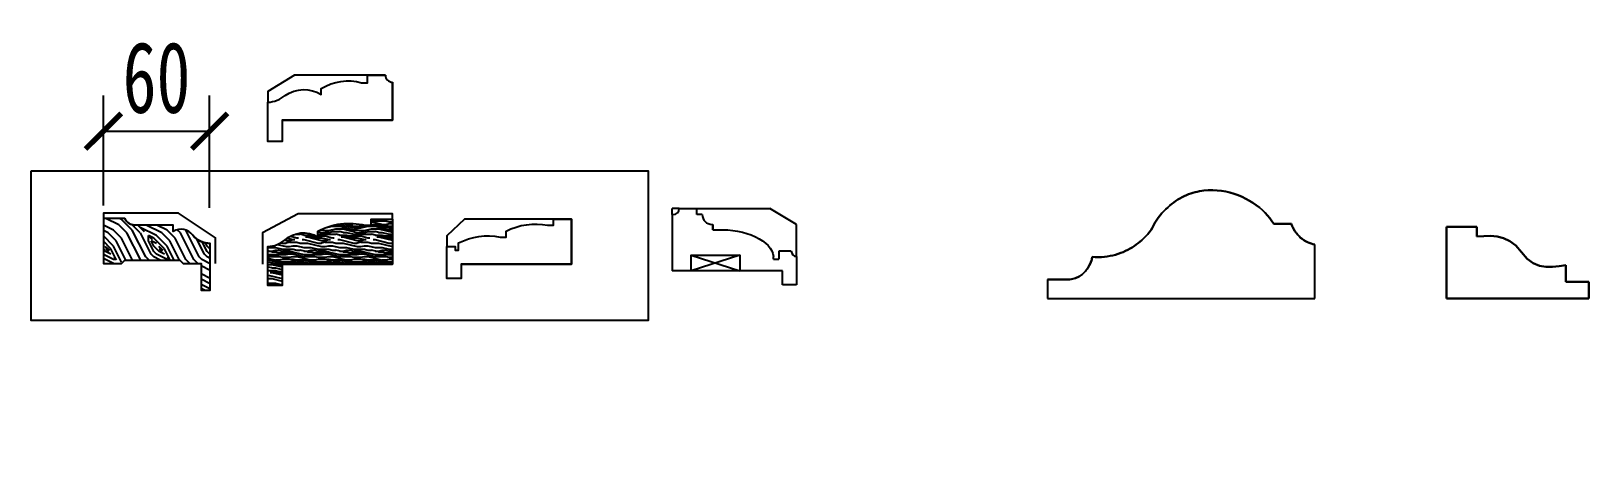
# Model space of a CAD drawing. Header units: millimetres. Extents: x 51249 to 2766742, y -599687 to -1280.
# Drawn here: x 56386 to 57261, y -113471 to -113227 of the extents above; entities that cross this region are included whole.
import ezdxf

# ---------------------------------------------------------------- set-up
doc = ezdxf.new("R2010")
doc.units = ezdxf.units.MM
doc.header["$LTSCALE"] = 10
doc.header["$PDMODE"] = 3
for name, color, linetype in [('0-bh(填充)', 251, 'Continuous'), ('02', 3, 'Continuous'), ('05', 8, 'Continuous'), ('E-立面填充', 250, 'Continuous'), ('FF-门套', 2, 'Continuous'), ('IEL-HATCH', 250, 'Continuous'), ('P-门套', 3, 'Continuous'), ('PM-FURN', 7, 'Continuous'), ('PM-WALL', 2, 'Continuous'), ('W-Shape section line', 5, 'Continuous'), ('图层7', 1, 'Continuous'), ('完成面-石材', 55, 'Continuous')]:
    doc.layers.add(name, color=color, linetype=linetype)
doc.styles.add('DIM', font='SimSun.ttf', dxfattribs={"width": 0.7})
doc.dimstyles.new('20', dxfattribs={"dimscale": 20, "dimtxt": 2, "dimasz": 1, "dimexe": 1, "dimexo": 1, "dimgap": 0.5, "dimtad": 1, "dimdec": 0, "dimzin": 0, "dimdsep": 46, "dimtxsty": 'DIM', "dimblk": 'ARCHTICK', "dimcen": 0, "dimclrd": 5, "dimclre": 5, "dimclrt": 35, "dimadec": 0, "dimazin": 0, "dimtfac": 0.5, "dimtdec": 0, "dimtix": 1, "dimtmove": 2, "dimatfit": 2, "dimldrblk": 'A', "dimfxl": 0, "dimtolj": 1, "dimtzin": 0, "dimlwd": -1, "dimlwe": -1, "dimarcsym": 0})

msp = doc.modelspace()

# ---------------------------------------------------------------- blocks, each defined once
blk = doc.blocks.new('yuu')
at = {"layer": 'FF-门套', "ltscale": 5}
blk.add_lwpolyline([(1320052.71, -174733.52), (1320042.71, -174733.52), (1320042.71, -174738.19), (1320044.71, -174738.19), (1320044.71, -174740.19), (1320040.71, -174740.19, 0.167585), (1320037.39, -174763.52), (1320037.39, -174766.85), (1320034.06, -174766.85, 0.167585), (1320030.74, -174790.19), (1320030.74, -174793.52), (1320027.41, -174793.52), (1320027.41, -174803.52), (1320052.71, -174803.52), (1320052.71, -174741.52), (1320060.71, -174741.52), (1320060.71, -174733.52), (1320052.71, -174733.52)], format="xyb", close=True, dxfattribs=at)
at = {"layer": '完成面-石材'}
for points in [[(1320052.71, -174803.52), (1320027.41, -174803.52), (1320027.41, -174743.54), (1320036.64, -174733.52), (1320042.71, -174733.52)], [(1320052.71, -174741.52), (1320052.71, -174803.52)]]:
    blk.add_lwpolyline(points, dxfattribs=at)
blk = doc.blocks.new('A$C08714519')
at = {"layer": 'P-门套'}
blk.add_line((81.29, 155), (81.29, 5), dxfattribs=at)
for points, invisible_edges in [([(70.49, 142.47, 0), (70.49, 142.47, 3020.03), (70.49, 155, 3007.5), (70.49, 142.47, 0)], 12), ([(70.49, 155, 3007.5), (70.49, 155, 0), (70.49, 142.47, 0), (70.49, 155, 3007.5)], 12), ([(70.49, 142.47, 0), (70.49, 155, 0), (81.29, 155), (70.49, 142.47, 0)], 12), ([(70, 140.1, 0), (81.29, 5), (50.93, 5, 0), (70, 140.1, 0)], 13), ([(69.76, 139.37, 0), (70, 140.1, 0), (50.93, 5, 0), (69.76, 139.37, 0)], 14), ([(69.76, 139.37, 0), (69.76, 139.37, 3023.13), (70, 140.1, 3022.4), (69.76, 139.37, 0)], 12), ([(70, 140.1, 3022.4), (70, 140.1, 0), (69.76, 139.37, 0), (70, 140.1, 3022.4)], 12), ([(70, 140.1, 0), (70, 140.1, 3022.4), (70.21, 140.86, 3021.64), (70, 140.1, 0)], 12), ([(70.21, 140.86, 3021.64), (70.21, 140.86, 0), (70, 140.1, 0), (70.21, 140.86, 3021.64)], 12), ([(70, 140.1, 0), (70.21, 140.86, 0), (174.16, 5, 0), (70, 140.1, 0)], 14), ([(70.21, 140.86, 0), (70.21, 140.86, 3021.64), (70.37, 141.65, 3020.85), (70.21, 140.86, 0)], 12), ([(70.37, 141.65, 3020.85), (70.37, 141.65, 0), (70.21, 140.86, 0), (70.37, 141.65, 3020.85)], 12), ([(70.21, 140.86, 0), (70.37, 141.65, 0), (174.16, 5, 0), (70.21, 140.86, 0)], 14), ([(70.37, 141.65, 0), (70.37, 141.65, 3020.85), (70.49, 142.47, 3020.03), (70.37, 141.65, 0)], 12), ([(70.49, 142.47, 3020.03), (70.49, 142.47, 0), (70.37, 141.65, 0), (70.49, 142.47, 3020.03)], 12), ([(70.37, 141.65, 0), (70.49, 142.47, 0), (174.16, 5, 0), (70.37, 141.65, 0)], 14), ([(62.72, 131.59, 0), (46.24, 13.72, 0), (45.41, 14.52, 0), (62.72, 131.59, 0)], 13), ([(61.73, 131.1, 0), (62.72, 131.59, 0), (45.41, 14.52, 0), (61.73, 131.1, 0)], 14), ([(63.74, 132.19, 0), (47.02, 12.87, 0), (46.24, 13.72, 0), (63.74, 132.19, 0)], 13), ([(62.72, 131.59, 0), (63.74, 132.19, 0), (46.24, 13.72, 0), (62.72, 131.59, 0)], 14), ([(64.26, 132.53, 0), (47.73, 11.97, 0), (47.02, 12.87, 0), (64.26, 132.53, 0)], 13), ([(63.74, 132.19, 0), (64.26, 132.53, 0), (47.02, 12.87, 0), (63.74, 132.19, 0)], 14), ([(65.27, 133.28, 0), (48.39, 11.04, 0), (47.73, 11.97, 0), (65.27, 133.28, 0)], 13), ([(64.77, 132.89, 0), (65.27, 133.28, 0), (47.73, 11.97, 0), (64.77, 132.89, 0)], 14), ([(64.26, 132.53, 0), (64.77, 132.89, 0), (47.73, 11.97, 0), (64.26, 132.53, 0)], 14), ([(66.26, 134.13, 0), (48.98, 10.08, 0), (48.39, 11.04, 0), (66.26, 134.13, 0)], 13), ([(65.77, 133.69, 0), (66.26, 134.13, 0), (48.39, 11.04, 0), (65.77, 133.69, 0)], 14), ([(65.27, 133.28, 0), (65.77, 133.69, 0), (48.39, 11.04, 0), (65.27, 133.28, 0)], 14), ([(66.73, 134.6, 0), (49.51, 9.09, 0), (48.98, 10.08, 0), (66.73, 134.6, 0)], 13), ([(66.26, 134.13, 0), (66.73, 134.6, 0), (48.98, 10.08, 0), (66.26, 134.13, 0)], 14), ([(67.19, 135.1, 0), (49.97, 8.09, 0), (49.51, 9.09, 0), (67.19, 135.1, 0)], 13), ([(66.73, 134.6, 0), (67.19, 135.1, 0), (49.51, 9.09, 0), (66.73, 134.6, 0)], 14), ([(68.05, 136.17, 0), (50.36, 7.06, 0), (49.97, 8.09, 0), (68.05, 136.17, 0)], 13), ([(67.63, 135.62, 0), (68.05, 136.17, 0), (49.97, 8.09, 0), (67.63, 135.62, 0)], 14), ([(67.19, 135.1, 0), (67.63, 135.62, 0), (49.97, 8.09, 0), (67.19, 135.1, 0)], 14), ([(68.45, 136.76, 0), (50.68, 6.03, 0), (50.36, 7.06, 0), (68.45, 136.76, 0)], 13), ([(68.05, 136.17, 0), (68.45, 136.76, 0), (50.36, 7.06, 0), (68.05, 136.17, 0)], 14), ([(68.82, 137.37, 0), (50.93, 5, 0), (50.68, 6.03, 0), (68.82, 137.37, 0)], 13), ([(68.45, 136.76, 0), (68.82, 137.37, 0), (50.68, 6.03, 0), (68.45, 136.76, 0)], 14), ([(69.48, 138.67, 0), (69.76, 139.37, 0), (50.93, 5, 0), (69.48, 138.67, 0)], 14), ([(69.17, 138, 0), (69.48, 138.67, 0), (50.93, 5, 0), (69.17, 138, 0)], 14), ([(68.82, 137.37, 0), (69.17, 138, 0), (50.93, 5, 0), (68.82, 137.37, 0)], 14), ([(61.73, 131.1, 0), (61.73, 131.1, 3031.4), (62.72, 131.59, 3030.91), (61.73, 131.1, 0)], 12), ([(62.72, 131.59, 3030.91), (62.72, 131.59, 0), (61.73, 131.1, 0), (62.72, 131.59, 3030.91)], 12), ([(62.72, 131.59, 0), (62.72, 131.59, 3030.91), (63.74, 132.19, 3030.31), (62.72, 131.59, 0)], 12), ([(63.74, 132.19, 3030.31), (63.74, 132.19, 0), (62.72, 131.59, 0), (63.74, 132.19, 3030.31)], 12), ([(63.74, 132.19, 0), (63.74, 132.19, 3030.31), (64.26, 132.53, 3029.97), (63.74, 132.19, 0)], 12), ([(64.26, 132.53, 3029.97), (64.26, 132.53, 0), (63.74, 132.19, 0), (64.26, 132.53, 3029.97)], 12), ([(64.26, 132.53, 0), (64.26, 132.53, 3029.97), (64.77, 132.89, 3029.61), (64.26, 132.53, 0)], 12), ([(64.77, 132.89, 3029.61), (64.77, 132.89, 0), (64.26, 132.53, 0), (64.77, 132.89, 3029.61)], 12), ([(64.77, 132.89, 0), (64.77, 132.89, 3029.61), (65.27, 133.28, 3029.22), (64.77, 132.89, 0)], 12), ([(65.27, 133.28, 3029.22), (65.27, 133.28, 0), (64.77, 132.89, 0), (65.27, 133.28, 3029.22)], 12), ([(65.27, 133.28, 0), (65.27, 133.28, 3029.22), (65.77, 133.69, 3028.81), (65.27, 133.28, 0)], 12), ([(65.77, 133.69, 3028.81), (65.77, 133.69, 0), (65.27, 133.28, 0), (65.77, 133.69, 3028.81)], 12), ([(65.77, 133.69, 0), (65.77, 133.69, 3028.81), (66.25, 134.13, 3028.37), (65.77, 133.69, 0)], 12), ([(66.25, 134.13, 3028.37), (66.26, 134.13, 0), (65.77, 133.69, 0), (66.25, 134.13, 3028.37)], 12), ([(66.26, 134.13, 0), (66.25, 134.13, 3028.37), (66.73, 134.6, 3027.9), (66.26, 134.13, 0)], 12), ([(66.73, 134.6, 3027.9), (66.73, 134.6, 0), (66.26, 134.13, 0), (66.73, 134.6, 3027.9)], 12), ([(66.73, 134.6, 0), (66.73, 134.6, 3027.9), (67.19, 135.1, 3027.4), (66.73, 134.6, 0)], 12), ([(67.19, 135.1, 3027.4), (67.19, 135.1, 0), (66.73, 134.6, 0), (67.19, 135.1, 3027.4)], 12), ([(67.19, 135.1, 0), (67.19, 135.1, 3027.4), (67.63, 135.62, 3026.88), (67.19, 135.1, 0)], 12), ([(67.63, 135.62, 3026.88), (67.63, 135.62, 0), (67.19, 135.1, 0), (67.63, 135.62, 3026.88)], 12), ([(67.63, 135.62, 0), (67.63, 135.62, 3026.88), (68.05, 136.17, 3026.33), (67.63, 135.62, 0)], 12), ([(68.05, 136.17, 3026.33), (68.05, 136.17, 0), (67.63, 135.62, 0), (68.05, 136.17, 3026.33)], 12), ([(68.05, 136.17, 0), (68.05, 136.17, 3026.33), (68.45, 136.76, 3025.74), (68.05, 136.17, 0)], 12), ([(68.45, 136.76, 3025.74), (68.45, 136.76, 0), (68.05, 136.17, 0), (68.45, 136.76, 3025.74)], 12), ([(68.82, 137.36, 3025.14), (68.82, 137.37, 0), (68.45, 136.76, 0), (68.82, 137.36, 3025.14)], 12), ([(68.45, 136.76, 0), (68.45, 136.76, 3025.74), (68.82, 137.36, 3025.14), (68.45, 136.76, 0)], 12), ([(68.82, 137.37, 0), (68.82, 137.36, 3025.14), (69.17, 138, 3024.5), (68.82, 137.37, 0)], 12), ([(69.17, 138, 3024.5), (69.17, 138, 0), (68.82, 137.37, 0), (69.17, 138, 3024.5)], 12), ([(69.17, 138, 0), (69.17, 138, 3024.5), (69.48, 138.67, 3023.83), (69.17, 138, 0)], 12), ([(69.48, 138.67, 3023.83), (69.48, 138.67, 0), (69.17, 138, 0), (69.48, 138.67, 3023.83)], 12), ([(69.48, 138.67, 0), (69.48, 138.67, 3023.83), (69.76, 139.37, 3023.13), (69.48, 138.67, 0)], 12), ([(69.76, 139.37, 3023.13), (69.76, 139.37, 0), (69.48, 138.67, 0), (69.76, 139.37, 3023.13)], 12), ([(59.07, 130.17, 0), (40.46, 17.61, 0), (39.9, 17.81, 0), (59.07, 130.17, 0)], 13), ([(59.07, 130.17, 0), (41.01, 17.38, 0), (40.46, 17.61, 0), (59.07, 130.17, 0)], 13), ([(59.07, 130.17, 0), (41.55, 17.13, 0), (41.01, 17.38, 0), (59.07, 130.17, 0)], 13), ([(59.07, 130.17, 0), (42.08, 16.86, 0), (41.55, 17.13, 0), (59.07, 130.17, 0)], 13), ([(59.07, 130.17, 0), (42.59, 16.58, 0), (42.08, 16.86, 0), (59.07, 130.17, 0)], 13), ([(59.46, 130.27, 0), (43.09, 16.28, 0), (42.59, 16.58, 0), (59.46, 130.27, 0)], 13), ([(59.07, 130.17, 0), (59.46, 130.27, 0), (42.59, 16.58, 0), (59.07, 130.17, 0)], 14), ([(59.88, 130.39, 0), (43.58, 15.96, 0), (43.09, 16.28, 0), (59.88, 130.39, 0)], 13), ([(59.46, 130.27, 0), (59.88, 130.39, 0), (43.09, 16.28, 0), (59.46, 130.27, 0)], 14), ([(59.88, 130.39, 0), (44.06, 15.62, 0), (43.58, 15.96, 0), (59.88, 130.39, 0)], 13), ([(60.77, 130.69, 0), (44.52, 15.27, 0), (44.06, 15.62, 0), (60.77, 130.69, 0)], 13), ([(59.88, 130.39, 0), (60.77, 130.69, 0), (44.06, 15.62, 0), (59.88, 130.39, 0)], 14), ([(61.73, 131.1, 0), (45.41, 14.52, 0), (44.52, 15.27, 0), (61.73, 131.1, 0)], 13), ([(60.77, 130.69, 0), (61.73, 131.1, 0), (44.52, 15.27, 0), (60.77, 130.69, 0)], 14), ([(57.56, 121.51, 0), (59.07, 130.17, 0), (57.29, 119.92, 0), (57.56, 121.51, 0)], 11), ([(57.56, 121.51, 0), (57.75, 123.14, 0), (59.07, 130.17, 0), (57.56, 121.51, 0)], 14), ([(57.56, 121.51, 0), (57.56, 121.51, 3040.99), (57.75, 123.14, 3039.36), (57.56, 121.51, 0)], 12), ([(57.75, 123.14, 3039.36), (57.75, 123.14, 0), (57.56, 121.51, 0), (57.75, 123.14, 3039.36)], 12), ([(57.75, 123.14, 0), (57.88, 124.8, 0), (59.07, 130.17, 0), (57.75, 123.14, 0)], 14), ([(57.75, 123.14, 0), (57.75, 123.14, 3039.36), (57.88, 124.8, 3037.7), (57.75, 123.14, 0)], 12), ([(57.88, 124.8, 3037.7), (57.88, 124.8, 0), (57.75, 123.14, 0), (57.88, 124.8, 3037.7)], 12), ([(57.91, 128.23, 0), (57.91, 128.23, 3034.27), (57.8, 130, 3032.5), (57.91, 128.23, 0)], 12), ([(57.8, 130, 3032.5), (57.8, 130, 0), (57.91, 128.23, 0), (57.8, 130, 3032.5)], 12), ([(57.8, 130, 0), (57.8, 130, 3032.5), (57.93, 130, 3032.5), (57.8, 130, 0)], 12), ([(57.93, 130, 3032.5), (57.93, 130, 0), (57.8, 130, 0), (57.93, 130, 3032.5)], 12), ([(57.91, 128.23, 0), (57.8, 130, 0), (57.93, 130, 0), (57.91, 128.23, 0)], 12), ([(57.88, 124.8, 0), (57.93, 126.5, 0), (59.07, 130.17, 0), (57.88, 124.8, 0)], 14), ([(57.88, 124.8, 0), (57.88, 124.8, 3037.7), (57.93, 126.5, 3036), (57.88, 124.8, 0)], 12), ([(57.93, 126.5, 3036), (57.93, 126.5, 0), (57.88, 124.8, 0), (57.93, 126.5, 3036)], 12), ([(57.91, 128.23, 0), (58.71, 130.1, 0), (59.07, 130.17, 0), (57.91, 128.23, 0)], 13), ([(57.93, 126.5, 0), (57.91, 128.23, 0), (59.07, 130.17, 0), (57.93, 126.5, 0)], 14), ([(57.91, 128.23, 0), (58.37, 130.04, 0), (58.71, 130.1, 0), (57.91, 128.23, 0)], 13), ([(57.91, 128.23, 0), (58.07, 130.01, 0), (58.37, 130.04, 0), (57.91, 128.23, 0)], 13), ([(57.91, 128.23, 0), (57.93, 130, 0), (58.07, 130.01, 0), (57.91, 128.23, 0)], 13), ([(57.93, 126.5, 0), (57.93, 126.5, 3036), (57.91, 128.23, 3034.27), (57.93, 126.5, 0)], 12), ([(57.91, 128.23, 3034.27), (57.91, 128.23, 0), (57.93, 126.5, 0), (57.91, 128.23, 3034.27)], 12), ([(57.93, 130, 0), (57.93, 130, 3032.5), (58.07, 130.01, 3032.49), (57.93, 130, 0)], 12), ([(58.07, 130.01, 3032.49), (58.07, 130.01, 0), (57.93, 130, 0), (58.07, 130.01, 3032.49)], 12), ([(58.07, 130.01, 0), (58.07, 130.01, 3032.49), (58.37, 130.04, 3032.46), (58.07, 130.01, 0)], 12), ([(58.37, 130.04, 3032.46), (58.37, 130.04, 0), (58.07, 130.01, 0), (58.37, 130.04, 3032.46)], 12), ([(58.37, 130.04, 0), (58.37, 130.04, 3032.46), (58.71, 130.1, 3032.4), (58.37, 130.04, 0)], 12), ([(58.71, 130.1, 3032.4), (58.71, 130.1, 0), (58.37, 130.04, 0), (58.71, 130.1, 3032.4)], 12), ([(58.71, 130.1, 0), (58.71, 130.1, 3032.4), (59.07, 130.17, 3032.33), (58.71, 130.1, 0)], 12), ([(59.07, 130.17, 3032.33), (59.07, 130.17, 0), (58.71, 130.1, 0), (59.07, 130.17, 3032.33)], 12), ([(59.07, 130.17, 0), (59.07, 130.17, 3032.33), (59.46, 130.27, 3032.23), (59.07, 130.17, 0)], 12), ([(59.46, 130.27, 3032.23), (59.46, 130.27, 0), (59.07, 130.17, 0), (59.46, 130.27, 3032.23)], 12), ([(59.46, 130.27, 0), (59.46, 130.27, 3032.23), (59.88, 130.39, 3032.11), (59.46, 130.27, 0)], 12), ([(59.88, 130.39, 3032.11), (59.88, 130.39, 0), (59.46, 130.27, 0), (59.88, 130.39, 3032.11)], 12), ([(59.88, 130.39, 0), (59.88, 130.39, 3032.11), (60.77, 130.69, 3031.81), (59.88, 130.39, 0)], 12), ([(60.77, 130.69, 3031.81), (60.77, 130.69, 0), (59.88, 130.39, 0), (60.77, 130.69, 3031.81)], 12), ([(60.77, 130.69, 0), (60.77, 130.69, 3031.81), (61.73, 131.1, 3031.4), (60.77, 130.69, 0)], 12), ([(61.73, 131.1, 3031.4), (61.73, 131.1, 0), (60.77, 130.69, 0), (61.73, 131.1, 3031.4)], 12), ([(39.9, 17.81, 0), (56.96, 118.37, 0), (57.29, 119.92, 0), (39.9, 17.81, 0)], 13), ([(39.9, 17.81, 0), (56.57, 116.86, 0), (56.96, 118.37, 0), (39.9, 17.81, 0)], 13), ([(39.9, 17.81, 0), (56.12, 115.39, 0), (56.57, 116.86, 0), (39.9, 17.81, 0)], 13), ([(39.9, 17.81, 0), (55.62, 113.97, 0), (56.12, 115.39, 0), (39.9, 17.81, 0)], 13), ([(39.9, 17.81, 0), (55.07, 112.58, 0), (55.62, 113.97, 0), (39.9, 17.81, 0)], 13), ([(55.62, 113.96, 3048.54), (55.62, 113.97, 0), (55.07, 112.58, 0), (55.62, 113.96, 3048.54)], 12), ([(55.07, 112.58, 0), (55.07, 112.58, 3049.92), (55.62, 113.96, 3048.54), (55.07, 112.58, 0)], 12), ([(55.62, 113.97, 0), (55.62, 113.96, 3048.54), (56.12, 115.39, 3047.11), (55.62, 113.97, 0)], 12), ([(56.12, 115.39, 3047.11), (56.12, 115.39, 0), (55.62, 113.97, 0), (56.12, 115.39, 3047.11)], 12), ([(56.12, 115.39, 0), (56.12, 115.39, 3047.11), (56.57, 116.86, 3045.64), (56.12, 115.39, 0)], 12), ([(56.57, 116.86, 3045.64), (56.57, 116.86, 0), (56.12, 115.39, 0), (56.57, 116.86, 3045.64)], 12), ([(56.57, 116.86, 0), (56.57, 116.86, 3045.64), (56.96, 118.37, 3044.13), (56.57, 116.86, 0)], 12), ([(56.96, 118.37, 3044.13), (56.96, 118.37, 0), (56.57, 116.86, 0), (56.96, 118.37, 3044.13)], 12), ([(56.96, 118.37, 0), (56.96, 118.37, 3044.13), (57.29, 119.92, 3042.58), (56.96, 118.37, 0)], 12), ([(57.29, 119.92, 3042.58), (57.29, 119.92, 0), (56.96, 118.37, 0), (57.29, 119.92, 3042.58)], 12), ([(57.29, 119.92, 0), (57.29, 119.92, 3042.58), (57.56, 121.51, 3040.99), (57.29, 119.92, 0)], 12), ([(57.56, 121.51, 3040.99), (57.56, 121.51, 0), (57.29, 119.92, 0), (57.56, 121.51, 3040.99)], 12), ([(39.32, 28, 0), (54.47, 111.24, 0), (55.07, 112.58, 0), (39.32, 28, 0)], 13), ([(39.32, 28, 0), (53.84, 109.94, 0), (54.47, 111.24, 0), (39.32, 28, 0)], 13), ([(39.32, 28, 0), (53.16, 108.68, 0), (53.84, 109.94, 0), (39.32, 28, 0)], 13), ([(39.32, 28, 0), (52.45, 107.47, 0), (53.16, 108.68, 0), (39.32, 28, 0)], 13), ([(39.32, 28, 0), (51.71, 106.31, 0), (52.45, 107.47, 0), (39.32, 28, 0)], 13), ([(39.32, 28, 0), (50.94, 105.2, 0), (51.71, 106.31, 0), (39.32, 28, 0)], 13), ([(39.32, 28, 0), (50.14, 104.13, 0), (50.94, 105.2, 0), (39.32, 28, 0)], 13), ([(50.14, 104.13, 0), (50.14, 104.13, 3058.37), (50.94, 105.2, 3057.3), (50.14, 104.13, 0)], 12), ([(50.94, 105.2, 3057.3), (50.94, 105.2, 0), (50.14, 104.13, 0), (50.94, 105.2, 3057.3)], 12), ([(50.94, 105.2, 0), (50.94, 105.2, 3057.3), (51.71, 106.31, 3056.19), (50.94, 105.2, 0)], 12), ([(51.71, 106.31, 3056.19), (51.71, 106.31, 0), (50.94, 105.2, 0), (51.71, 106.31, 3056.19)], 12), ([(51.71, 106.31, 0), (51.71, 106.31, 3056.19), (52.45, 107.47, 3055.03), (51.71, 106.31, 0)], 12), ([(52.45, 107.47, 3055.03), (52.45, 107.47, 0), (51.71, 106.31, 0), (52.45, 107.47, 3055.03)], 12), ([(52.45, 107.47, 0), (52.45, 107.47, 3055.03), (53.16, 108.68, 3053.82), (52.45, 107.47, 0)], 12), ([(53.16, 108.68, 3053.82), (53.16, 108.68, 0), (52.45, 107.47, 0), (53.16, 108.68, 3053.82)], 12), ([(53.16, 108.68, 0), (53.16, 108.68, 3053.82), (53.84, 109.94, 3052.56), (53.16, 108.68, 0)], 12), ([(53.84, 109.94, 3052.56), (53.84, 109.94, 0), (53.16, 108.68, 0), (53.84, 109.94, 3052.56)], 12), ([(53.84, 109.94, 0), (53.84, 109.94, 3052.56), (54.47, 111.24, 3051.26), (53.84, 109.94, 0)], 12), ([(54.47, 111.24, 3051.26), (54.47, 111.24, 0), (53.84, 109.94, 0), (54.47, 111.24, 3051.26)], 12), ([(54.47, 111.24, 0), (54.47, 111.24, 3051.26), (55.07, 112.58, 3049.92), (54.47, 111.24, 0)], 12), ([(55.07, 112.58, 3049.92), (55.07, 112.58, 0), (54.47, 111.24, 0), (55.07, 112.58, 3049.92)], 12), ([(39.32, 28, 0), (48.5, 102.15, 0), (50.14, 104.13, 0), (39.32, 28, 0)], 13), ([(39.32, 28, 0), (46.81, 100.38, 0), (48.5, 102.15, 0), (39.32, 28, 0)], 13), ([(39.32, 28, 0), (45.95, 99.57, 0), (46.81, 100.38, 0), (39.32, 28, 0)], 13), ([(39.32, 28, 0), (45.09, 98.81, 0), (45.95, 99.57, 0), (39.32, 28, 0)], 13), ([(39.32, 28, 0), (44.23, 98.11, 0), (45.09, 98.81, 0), (39.32, 28, 0)], 13), ([(39.32, 28, 0), (43.38, 97.47, 0), (44.23, 98.11, 0), (39.32, 28, 0)], 13), ([(39.32, 28, 0), (42.54, 96.88, 0), (43.38, 97.47, 0), (39.32, 28, 0)], 13), ([(39.32, 28, 0), (41.71, 96.35, 0), (42.54, 96.88, 0), (39.32, 28, 0)], 13), ([(39.32, 28, 0), (40.9, 95.88, 0), (41.71, 96.35, 0), (39.32, 28, 0)], 13), ([(40.9, 95.88, 0), (40.9, 95.88, 3066.62), (41.71, 96.35, 3066.15), (40.9, 95.88, 0)], 12), ([(41.71, 96.35, 3066.15), (41.71, 96.35, 0), (40.9, 95.88, 0), (41.71, 96.35, 3066.15)], 12), ([(41.71, 96.35, 0), (41.71, 96.35, 3066.15), (42.54, 96.88, 3065.62), (41.71, 96.35, 0)], 12), ([(42.54, 96.88, 3065.62), (42.54, 96.88, 0), (41.71, 96.35, 0), (42.54, 96.88, 3065.62)], 12), ([(42.54, 96.88, 0), (42.54, 96.88, 3065.62), (43.38, 97.47, 3065.03), (42.54, 96.88, 0)], 12), ([(43.38, 97.47, 3065.03), (43.38, 97.47, 0), (42.54, 96.88, 0), (43.38, 97.47, 3065.03)], 12), ([(43.38, 97.47, 0), (43.38, 97.47, 3065.03), (44.23, 98.11, 3064.39), (43.38, 97.47, 0)], 12), ([(44.23, 98.11, 3064.39), (44.23, 98.11, 0), (43.38, 97.47, 0), (44.23, 98.11, 3064.39)], 12), ([(44.23, 98.11, 0), (44.23, 98.11, 3064.39), (45.09, 98.81, 3063.69), (44.23, 98.11, 0)], 12), ([(45.09, 98.81, 3063.69), (45.09, 98.81, 0), (44.23, 98.11, 0), (45.09, 98.81, 3063.69)], 12), ([(45.09, 98.81, 0), (45.09, 98.81, 3063.69), (45.95, 99.57, 3062.93), (45.09, 98.81, 0)], 12), ([(45.95, 99.57, 3062.93), (45.95, 99.57, 0), (45.09, 98.81, 0), (45.95, 99.57, 3062.93)], 12), ([(45.95, 99.57, 0), (45.95, 99.57, 3062.93), (46.81, 100.38, 3062.12), (45.95, 99.57, 0)], 12), ([(46.81, 100.38, 3062.12), (46.81, 100.38, 0), (45.95, 99.57, 0), (46.81, 100.38, 3062.12)], 12), ([(46.81, 100.38, 0), (46.81, 100.38, 3062.12), (48.5, 102.15, 3060.35), (46.81, 100.38, 0)], 12), ([(48.5, 102.15, 3060.35), (48.5, 102.15, 0), (46.81, 100.38, 0), (48.5, 102.15, 3060.35)], 12), ([(48.5, 102.15, 0), (48.5, 102.15, 3060.35), (50.14, 104.13, 3058.37), (48.5, 102.15, 0)], 12), ([(50.14, 104.13, 3058.37), (50.14, 104.13, 0), (48.5, 102.15, 0), (50.14, 104.13, 3058.37)], 12), ([(20.32, 62.26, 0), (20.35, 64.74, 0), (40.9, 95.88, 0), (20.32, 62.26, 0)], 14), ([(20.45, 59.8, 0), (20.32, 62.26, 0), (40.9, 95.88, 0), (20.45, 59.8, 0)], 14), ([(20.35, 64.74, 0), (20.55, 67.22, 0), (40.9, 95.88, 0), (20.35, 64.74, 0)], 14), ([(20.73, 57.36, 0), (20.45, 59.8, 0), (40.9, 95.88, 0), (20.73, 57.36, 0)], 14), ([(20.55, 67.22, 0), (20.71, 68.46, 0), (40.9, 95.88, 0), (20.55, 67.22, 0)], 14), ([(20.71, 68.46, 0), (20.92, 69.71, 0), (40.9, 95.88, 0), (20.71, 68.46, 0)], 14), ([(21.15, 54.96, 0), (20.73, 57.36, 0), (40.9, 95.88, 0), (21.15, 54.96, 0)], 14), ([(20.92, 69.71, 0), (21.17, 70.95, 0), (40.9, 95.88, 0), (20.92, 69.71, 0)], 14), ([(21.71, 52.59, 0), (21.15, 54.96, 0), (40.9, 95.88, 0), (21.71, 52.59, 0)], 14), ([(21.17, 70.95, 0), (21.46, 72.18, 0), (40.9, 95.88, 0), (21.17, 70.95, 0)], 14), ([(21.46, 72.18, 0), (21.81, 73.42, 0), (40.9, 95.88, 0), (21.46, 72.18, 0)], 14), ([(22.39, 50.28, 0), (21.71, 52.59, 0), (40.9, 95.88, 0), (22.39, 50.28, 0)], 14), ([(21.81, 73.42, 0), (22.2, 74.64, 0), (40.9, 95.88, 0), (21.81, 73.42, 0)], 14), ([(22.2, 74.64, 0), (22.64, 75.87, 0), (40.9, 95.88, 0), (22.2, 74.64, 0)], 14), ([(23.19, 48.01, 0), (22.39, 50.28, 0), (40.9, 95.88, 0), (23.19, 48.01, 0)], 14), ([(22.64, 75.87, 0), (23.14, 77.08, 0), (40.9, 95.88, 0), (22.64, 75.87, 0)], 14), ([(23.14, 77.08, 0), (23.68, 78.29, 0), (40.9, 95.88, 0), (23.14, 77.08, 0)], 14), ([(24.1, 45.81, 0), (23.19, 48.01, 0), (40.9, 95.88, 0), (24.1, 45.81, 0)], 14), ([(23.68, 78.29, 0), (24.27, 79.49, 0), (40.9, 95.88, 0), (23.68, 78.29, 0)], 14), ([(25.12, 43.69, 0), (24.1, 45.81, 0), (40.9, 95.88, 0), (25.12, 43.69, 0)], 14), ([(24.27, 79.49, 0), (24.92, 80.68, 0), (40.9, 95.88, 0), (24.27, 79.49, 0)], 14), ([(24.92, 80.68, 0), (25.62, 81.86, 0), (40.9, 95.88, 0), (24.92, 80.68, 0)], 14), ([(26.24, 41.64, 0), (25.12, 43.69, 0), (40.9, 95.88, 0), (26.24, 41.64, 0)], 14), ([(25.62, 81.86, 0), (26.38, 83.03, 0), (40.9, 95.88, 0), (25.62, 81.86, 0)], 14), ([(27.44, 39.67, 0), (26.24, 41.64, 0), (40.9, 95.88, 0), (27.44, 39.67, 0)], 14), ([(26.38, 83.03, 0), (27.19, 84.18, 0), (40.9, 95.88, 0), (26.38, 83.03, 0)], 14), ([(27.19, 84.18, 0), (28.06, 85.33, 0), (40.9, 95.88, 0), (27.19, 84.18, 0)], 14), ([(28.72, 37.8, 0), (27.44, 39.67, 0), (40.9, 95.88, 0), (28.72, 37.8, 0)], 14), ([(28.06, 85.33, 0), (28.99, 86.45, 0), (40.9, 95.88, 0), (28.06, 85.33, 0)], 14), ([(30.08, 36.03, 0), (28.72, 37.8, 0), (40.9, 95.88, 0), (30.08, 36.03, 0)], 14), ([(28.99, 86.45, 0), (29.98, 87.56, 0), (40.9, 95.88, 0), (28.99, 86.45, 0)], 14), ([(28.99, 86.45, 0), (28.99, 86.45, 3076.05), (29.98, 87.56, 3074.94), (28.99, 86.45, 0)], 12), ([(29.98, 87.56, 3074.94), (29.98, 87.56, 0), (28.99, 86.45, 0), (29.98, 87.56, 3074.94)], 12), ([(29.98, 87.56, 0), (40.11, 95.47, 0), (40.9, 95.88, 0), (29.98, 87.56, 0)], 13), ([(29.98, 87.56, 0), (31.02, 88.66, 0), (40.11, 95.47, 0), (29.98, 87.56, 0)], 14), ([(29.98, 87.56, 0), (29.98, 87.56, 3074.94), (31.02, 88.66, 3073.84), (29.98, 87.56, 0)], 12), ([(31.02, 88.66, 3073.84), (31.02, 88.66, 0), (29.98, 87.56, 0), (31.02, 88.66, 3073.84)], 12), ([(31.5, 34.37, 0), (30.08, 36.03, 0), (40.9, 95.88, 0), (31.5, 34.37, 0)], 14), ([(31.02, 88.66, 0), (32.13, 89.74, 0), (40.11, 95.47, 0), (31.02, 88.66, 0)], 14), ([(31.02, 88.66, 0), (31.02, 88.66, 3073.84), (32.13, 89.74, 3072.76), (31.02, 88.66, 0)], 12), ([(32.13, 89.74, 3072.76), (32.13, 89.74, 0), (31.02, 88.66, 0), (32.13, 89.74, 3072.76)], 12), ([(32.98, 32.83, 0), (31.5, 34.37, 0), (40.9, 95.88, 0), (32.98, 32.83, 0)], 14), ([(32.13, 89.74, 0), (33.3, 90.8, 0), (40.11, 95.47, 0), (32.13, 89.74, 0)], 14), ([(32.13, 89.74, 0), (32.13, 89.74, 3072.76), (33.3, 90.8, 3071.7), (32.13, 89.74, 0)], 12), ([(33.3, 90.8, 3071.7), (33.3, 90.8, 0), (32.13, 89.74, 0), (33.3, 90.8, 3071.7)], 12), ([(34.51, 31.42, 0), (32.98, 32.83, 0), (40.9, 95.88, 0), (34.51, 31.42, 0)], 14), ([(33.3, 90.8, 0), (35.82, 92.86, 0), (40.11, 95.47, 0), (33.3, 90.8, 0)], 14), ([(33.3, 90.8, 0), (33.3, 90.8, 3071.7), (35.82, 92.86, 3069.64), (33.3, 90.8, 0)], 12), ([(35.82, 92.86, 3069.64), (35.82, 92.86, 0), (33.3, 90.8, 0), (35.82, 92.86, 3069.64)], 12), ([(36.08, 30.13, 0), (34.51, 31.42, 0), (40.9, 95.88, 0), (36.08, 30.13, 0)], 14), ([(35.82, 92.86, 0), (39.34, 95.12, 0), (40.11, 95.47, 0), (35.82, 92.86, 0)], 13), ([(35.82, 92.86, 0), (38.6, 94.83, 0), (39.34, 95.12, 0), (35.82, 92.86, 0)], 12), ([(35.82, 92.86, 0), (35.82, 92.86, 3069.64), (38.6, 94.83, 3067.67), (35.82, 92.86, 0)], 12), ([(38.6, 94.83, 3067.67), (38.6, 94.83, 0), (35.82, 92.86, 0), (38.6, 94.83, 3067.67)], 12), ([(37.69, 28.99, 0), (36.08, 30.13, 0), (40.9, 95.88, 0), (37.69, 28.99, 0)], 14), ([(38.5, 28.48, 0), (37.69, 28.99, 0), (40.9, 95.88, 0), (38.5, 28.48, 0)], 14), ([(39.32, 28, 0), (38.5, 28.48, 0), (40.9, 95.88, 0), (39.32, 28, 0)], 14), ([(38.6, 94.83, 0), (38.6, 94.83, 3067.67), (39.34, 95.12, 3067.38), (38.6, 94.83, 0)], 12), ([(39.34, 95.12, 3067.38), (39.34, 95.12, 0), (38.6, 94.83, 0), (39.34, 95.12, 3067.38)], 12), ([(39.34, 95.12, 0), (39.34, 95.12, 3067.38), (40.11, 95.47, 3067.03), (39.34, 95.12, 0)], 12), ([(40.11, 95.47, 3067.03), (40.11, 95.47, 0), (39.34, 95.12, 0), (40.11, 95.47, 3067.03)], 12), ([(40.11, 95.47, 0), (40.11, 95.47, 3067.03), (40.9, 95.88, 3066.62), (40.11, 95.47, 0)], 12), ([(40.9, 95.88, 3066.62), (40.9, 95.88, 0), (40.11, 95.47, 0), (40.9, 95.88, 3066.62)], 12), ([(23.68, 78.29, 0), (23.68, 78.29, 3084.21), (24.27, 79.49, 3083.01), (23.68, 78.29, 0)], 12), ([(24.27, 79.49, 3083.01), (24.27, 79.49, 0), (23.68, 78.29, 0), (24.27, 79.49, 3083.01)], 12), ([(24.27, 79.49, 0), (24.27, 79.49, 3083.01), (24.92, 80.68, 3081.82), (24.27, 79.49, 0)], 12), ([(24.92, 80.68, 3081.82), (24.92, 80.68, 0), (24.27, 79.49, 0), (24.92, 80.68, 3081.82)], 12), ([(24.92, 80.68, 0), (24.92, 80.68, 3081.82), (25.62, 81.86, 3080.64), (24.92, 80.68, 0)], 12), ([(25.62, 81.86, 3080.64), (25.62, 81.86, 0), (24.92, 80.68, 0), (25.62, 81.86, 3080.64)], 12), ([(25.62, 81.86, 0), (25.62, 81.86, 3080.64), (26.38, 83.03, 3079.47), (25.62, 81.86, 0)], 12), ([(26.38, 83.03, 3079.47), (26.38, 83.03, 0), (25.62, 81.86, 0), (26.38, 83.03, 3079.47)], 12), ([(26.38, 83.03, 0), (26.38, 83.03, 3079.47), (27.19, 84.18, 3078.32), (26.38, 83.03, 0)], 12), ([(27.19, 84.18, 3078.32), (27.19, 84.18, 0), (26.38, 83.03, 0), (27.19, 84.18, 3078.32)], 12), ([(27.19, 84.18, 0), (27.19, 84.18, 3078.32), (28.06, 85.33, 3077.17), (27.19, 84.18, 0)], 12), ([(28.06, 85.33, 3077.17), (28.06, 85.33, 0), (27.19, 84.18, 0), (28.06, 85.33, 3077.17)], 12), ([(28.06, 85.33, 0), (28.06, 85.33, 3077.17), (28.99, 86.45, 3076.05), (28.06, 85.33, 0)], 12), ([(28.99, 86.45, 3076.05), (28.99, 86.45, 0), (28.06, 85.33, 0), (28.99, 86.45, 3076.05)], 12), ([(21.17, 70.94, 3091.56), (21.17, 70.95, 0), (20.92, 69.71, 0), (21.17, 70.94, 3091.56)], 12), ([(20.92, 69.71, 0), (20.92, 69.7, 3092.8), (21.17, 70.94, 3091.56), (20.92, 69.71, 0)], 12), ([(21.17, 70.95, 0), (21.17, 70.94, 3091.56), (21.46, 72.18, 3090.32), (21.17, 70.95, 0)], 12), ([(21.46, 72.18, 3090.32), (21.46, 72.18, 0), (21.17, 70.95, 0), (21.46, 72.18, 3090.32)], 12), ([(21.46, 72.18, 0), (21.46, 72.18, 3090.32), (21.81, 73.42, 3089.08), (21.46, 72.18, 0)], 12), ([(21.81, 73.42, 3089.08), (21.81, 73.42, 0), (21.46, 72.18, 0), (21.81, 73.42, 3089.08)], 12), ([(21.81, 73.42, 0), (21.81, 73.42, 3089.08), (22.2, 74.64, 3087.86), (21.81, 73.42, 0)], 12), ([(22.2, 74.64, 3087.86), (22.2, 74.64, 0), (21.81, 73.42, 0), (22.2, 74.64, 3087.86)], 12), ([(22.2, 74.64, 0), (22.2, 74.64, 3087.86), (22.64, 75.87, 3086.63), (22.2, 74.64, 0)], 12), ([(22.64, 75.87, 3086.63), (22.64, 75.87, 0), (22.2, 74.64, 0), (22.64, 75.87, 3086.63)], 12), ([(22.64, 75.87, 0), (22.64, 75.87, 3086.63), (23.14, 77.08, 3085.42), (22.64, 75.87, 0)], 12), ([(23.14, 77.08, 3085.42), (23.14, 77.08, 0), (22.64, 75.87, 0), (23.14, 77.08, 3085.42)], 12), ([(23.14, 77.08, 0), (23.14, 77.08, 3085.42), (23.68, 78.29, 3084.21), (23.14, 77.08, 0)], 12), ([(23.68, 78.29, 3084.21), (23.68, 78.29, 0), (23.14, 77.08, 0), (23.68, 78.29, 3084.21)], 12), ([(20.32, 62.26, 0), (20.32, 62.26, 3100.24), (20.35, 64.74, 3097.76), (20.32, 62.26, 0)], 12), ([(20.35, 64.74, 3097.76), (20.35, 64.74, 0), (20.32, 62.26, 0), (20.35, 64.74, 3097.76)], 12), ([(20.45, 59.8, 0), (20.45, 59.8, 3102.7), (20.32, 62.26, 3100.24), (20.45, 59.8, 0)], 12), ([(20.32, 62.26, 3100.24), (20.32, 62.26, 0), (20.45, 59.8, 0), (20.32, 62.26, 3100.24)], 12), ([(20.35, 64.74, 0), (20.35, 64.74, 3097.76), (20.55, 67.22, 3095.28), (20.35, 64.74, 0)], 12), ([(20.55, 67.22, 3095.28), (20.55, 67.22, 0), (20.35, 64.74, 0), (20.55, 67.22, 3095.28)], 12), ([(20.55, 67.22, 0), (20.55, 67.22, 3095.28), (20.71, 68.46, 3094.04), (20.55, 67.22, 0)], 12), ([(20.71, 68.46, 3094.04), (20.71, 68.46, 0), (20.55, 67.22, 0), (20.71, 68.46, 3094.04)], 12), ([(20.92, 69.7, 3092.8), (20.92, 69.71, 0), (20.71, 68.46, 0), (20.92, 69.7, 3092.8)], 12), ([(20.71, 68.46, 0), (20.71, 68.46, 3094.04), (20.92, 69.7, 3092.8), (20.71, 68.46, 0)], 12), ([(20.73, 57.36, 0), (20.73, 57.36, 3105.14), (20.45, 59.8, 3102.7), (20.73, 57.36, 0)], 12), ([(20.45, 59.8, 3102.7), (20.45, 59.8, 0), (20.73, 57.36, 0), (20.45, 59.8, 3102.7)], 12), ([(21.15, 54.96, 0), (21.15, 54.96, 3107.54), (20.73, 57.36, 3105.14), (21.15, 54.96, 0)], 12), ([(20.73, 57.36, 3105.14), (20.73, 57.36, 0), (21.15, 54.96, 0), (20.73, 57.36, 3105.14)], 12), ([(21.71, 52.59, 0), (21.71, 52.59, 3109.91), (21.15, 54.96, 3107.54), (21.71, 52.59, 0)], 12), ([(21.15, 54.96, 3107.54), (21.15, 54.96, 0), (21.71, 52.59, 0), (21.15, 54.96, 3107.54)], 12), ([(22.39, 50.28, 0), (22.39, 50.28, 3112.22), (21.71, 52.59, 3109.91), (22.39, 50.28, 0)], 12), ([(21.71, 52.59, 3109.91), (21.71, 52.59, 0), (22.39, 50.28, 0), (21.71, 52.59, 3109.91)], 12), ([(23.19, 48.01, 0), (23.19, 48.01, 3114.49), (22.39, 50.28, 3112.22), (23.19, 48.01, 0)], 12), ([(22.39, 50.28, 3112.22), (22.39, 50.28, 0), (23.19, 48.01, 0), (22.39, 50.28, 3112.22)], 12), ([(24.1, 45.81, 0), (24.1, 45.81, 3116.69), (23.19, 48.01, 3114.49), (24.1, 45.81, 0)], 12), ([(23.19, 48.01, 3114.49), (23.19, 48.01, 0), (24.1, 45.81, 0), (23.19, 48.01, 3114.49)], 12), ([(25.12, 43.69, 0), (25.12, 43.69, 3118.81), (24.1, 45.81, 3116.69), (25.12, 43.69, 0)], 12), ([(24.1, 45.81, 3116.69), (24.1, 45.81, 0), (25.12, 43.69, 0), (24.1, 45.81, 3116.69)], 12), ([(26.24, 41.64, 0), (26.24, 41.63, 3120.87), (25.12, 43.69, 3118.81), (26.24, 41.64, 0)], 12), ([(25.12, 43.69, 3118.81), (25.12, 43.69, 0), (26.24, 41.64, 0), (25.12, 43.69, 3118.81)], 12), ([(26.24, 41.63, 3120.87), (26.24, 41.64, 0), (27.44, 39.67, 0), (26.24, 41.63, 3120.87)], 12), ([(27.44, 39.67, 0), (27.44, 39.67, 3122.83), (26.24, 41.63, 3120.87), (27.44, 39.67, 0)], 12), ([(28.72, 37.8, 0), (28.72, 37.8, 3124.7), (27.44, 39.67, 3122.83), (28.72, 37.8, 0)], 12), ([(27.44, 39.67, 3122.83), (27.44, 39.67, 0), (28.72, 37.8, 0), (27.44, 39.67, 3122.83)], 12), ([(30.08, 36.03, 0), (30.08, 36.03, 3126.47), (28.72, 37.8, 3124.7), (30.08, 36.03, 0)], 12), ([(28.72, 37.8, 3124.7), (28.72, 37.8, 0), (30.08, 36.03, 0), (28.72, 37.8, 3124.7)], 12), ([(31.5, 34.37, 0), (31.5, 34.37, 3128.13), (30.08, 36.03, 3126.47), (31.5, 34.37, 0)], 12), ([(30.08, 36.03, 3126.47), (30.08, 36.03, 0), (31.5, 34.37, 0), (30.08, 36.03, 3126.47)], 12), ([(32.98, 32.83, 0), (32.98, 32.83, 3129.67), (31.5, 34.37, 3128.13), (32.98, 32.83, 0)], 12), ([(31.5, 34.37, 3128.13), (31.5, 34.37, 0), (32.98, 32.83, 0), (31.5, 34.37, 3128.13)], 12), ([(34.51, 31.42, 0), (34.51, 31.42, 3131.08), (32.98, 32.83, 3129.67), (34.51, 31.42, 0)], 12), ([(32.98, 32.83, 3129.67), (32.98, 32.83, 0), (34.51, 31.42, 0), (32.98, 32.83, 3129.67)], 12), ([(36.08, 30.13, 0), (36.08, 30.13, 3132.37), (34.51, 31.42, 3131.08), (36.08, 30.13, 0)], 12), ([(34.51, 31.42, 3131.08), (34.51, 31.42, 0), (36.08, 30.13, 0), (34.51, 31.42, 3131.08)], 12), ([(37.69, 28.99, 0), (37.69, 28.99, 3133.51), (36.08, 30.13, 3132.37), (37.69, 28.99, 0)], 12), ([(36.08, 30.13, 3132.37), (36.08, 30.13, 0), (37.69, 28.99, 0), (36.08, 30.13, 3132.37)], 12), ([(38.5, 28.48, 0), (38.5, 28.48, 3134.02), (37.69, 28.99, 3133.51), (38.5, 28.48, 0)], 12), ([(37.69, 28.99, 3133.51), (37.69, 28.99, 0), (38.5, 28.48, 0), (37.69, 28.99, 3133.51)], 12), ([(39.32, 28, 0), (39.32, 28, 3134.5), (38.5, 28.48, 3134.02), (39.32, 28, 0)], 12), ([(38.5, 28.48, 3134.02), (38.5, 28.48, 0), (39.32, 28, 0), (38.5, 28.48, 3134.02)], 12), ([(39.32, 18, 0), (39.32, 18, 3144.5), (39.32, 28, 3134.5), (39.32, 18, 0)], 12), ([(39.32, 28, 3134.5), (39.32, 28, 0), (39.32, 18, 0), (39.32, 28, 3134.5)], 12), ([(39.9, 17.81, 0), (39.32, 18, 0), (39.32, 28, 0), (39.9, 17.81, 0)], 12), ([(39.9, 17.81, 0), (39.9, 17.81, 3144.69), (39.32, 18, 3144.5), (39.9, 17.81, 0)], 12), ([(39.32, 18, 3144.5), (39.32, 18, 0), (39.9, 17.81, 0), (39.32, 18, 3144.5)], 12), ([(40.46, 17.61, 0), (40.46, 17.61, 3144.89), (39.9, 17.81, 3144.69), (40.46, 17.61, 0)], 12), ([(39.9, 17.81, 3144.69), (39.9, 17.81, 0), (40.46, 17.61, 0), (39.9, 17.81, 3144.69)], 12), ([(41.01, 17.38, 0), (41.01, 17.38, 3145.12), (40.46, 17.61, 3144.89), (41.01, 17.38, 0)], 12), ([(40.46, 17.61, 3144.89), (40.46, 17.61, 0), (41.01, 17.38, 0), (40.46, 17.61, 3144.89)], 12), ([(41.55, 17.13, 0), (41.55, 17.13, 3145.37), (41.01, 17.38, 3145.12), (41.55, 17.13, 0)], 12), ([(41.01, 17.38, 3145.12), (41.01, 17.38, 0), (41.55, 17.13, 0), (41.01, 17.38, 3145.12)], 12), ([(42.08, 16.86, 0), (42.08, 16.86, 3145.64), (41.55, 17.13, 3145.37), (42.08, 16.86, 0)], 12), ([(41.55, 17.13, 3145.37), (41.55, 17.13, 0), (42.08, 16.86, 0), (41.55, 17.13, 3145.37)], 12), ([(42.59, 16.58, 0), (42.59, 16.58, 3145.92), (42.08, 16.86, 3145.64), (42.59, 16.58, 0)], 12), ([(42.08, 16.86, 3145.64), (42.08, 16.86, 0), (42.59, 16.58, 0), (42.08, 16.86, 3145.64)], 12), ([(43.09, 16.28, 0), (43.09, 16.28, 3146.22), (42.59, 16.58, 3145.92), (43.09, 16.28, 0)], 12), ([(42.59, 16.58, 3145.92), (42.59, 16.58, 0), (43.09, 16.28, 0), (42.59, 16.58, 3145.92)], 12), ([(43.58, 15.96, 0), (43.58, 15.96, 3146.54), (43.09, 16.28, 3146.22), (43.58, 15.96, 0)], 12), ([(43.09, 16.28, 3146.22), (43.09, 16.28, 0), (43.58, 15.96, 0), (43.09, 16.28, 3146.22)], 12), ([(44.06, 15.62, 0), (44.06, 15.62, 3146.88), (43.58, 15.96, 3146.54), (44.06, 15.62, 0)], 12), ([(43.58, 15.96, 3146.54), (43.58, 15.96, 0), (44.06, 15.62, 0), (43.58, 15.96, 3146.54)], 12), ([(44.52, 15.27, 0), (44.52, 15.27, 3147.23), (44.06, 15.62, 3146.88), (44.52, 15.27, 0)], 12), ([(44.06, 15.62, 3146.88), (44.06, 15.62, 0), (44.52, 15.27, 0), (44.06, 15.62, 3146.88)], 12), ([(45.41, 14.52, 0), (45.41, 14.52, 3147.98), (44.52, 15.27, 3147.23), (45.41, 14.52, 0)], 12), ([(44.52, 15.27, 3147.23), (44.52, 15.27, 0), (45.41, 14.52, 0), (44.52, 15.27, 3147.23)], 12), ([(46.24, 13.72, 0), (46.24, 13.72, 3148.78), (45.41, 14.52, 3147.98), (46.24, 13.72, 0)], 12), ([(45.41, 14.52, 3147.98), (45.41, 14.52, 0), (46.24, 13.72, 0), (45.41, 14.52, 3147.98)], 12), ([(47.02, 12.87, 0), (47.02, 12.87, 3149.63), (46.24, 13.72, 3148.78), (47.02, 12.87, 0)], 12), ([(46.24, 13.72, 3148.78), (46.24, 13.72, 0), (47.02, 12.87, 0), (46.24, 13.72, 3148.78)], 12), ([(47.73, 11.97, 0), (47.73, 11.97, 3150.53), (47.02, 12.87, 3149.63), (47.73, 11.97, 0)], 12), ([(47.02, 12.87, 3149.63), (47.02, 12.87, 0), (47.73, 11.97, 0), (47.02, 12.87, 3149.63)], 12), ([(48.39, 11.04, 0), (48.39, 11.04, 3151.46), (47.73, 11.97, 3150.53), (48.39, 11.04, 0)], 12), ([(47.73, 11.97, 3150.53), (47.73, 11.97, 0), (48.39, 11.04, 0), (47.73, 11.97, 3150.53)], 12), ([(48.98, 10.08, 0), (48.98, 10.08, 3152.42), (48.39, 11.04, 3151.46), (48.98, 10.08, 0)], 12), ([(48.39, 11.04, 3151.46), (48.39, 11.04, 0), (48.98, 10.08, 0), (48.39, 11.04, 3151.46)], 12), ([(49.51, 9.09, 0), (49.51, 9.09, 3153.41), (48.98, 10.08, 3152.42), (49.51, 9.09, 0)], 12), ([(48.98, 10.08, 3152.42), (48.98, 10.08, 0), (49.51, 9.09, 0), (48.98, 10.08, 3152.42)], 12), ([(49.97, 8.09, 0), (49.97, 8.09, 3154.41), (49.51, 9.09, 3153.41), (49.97, 8.09, 0)], 12), ([(49.51, 9.09, 3153.41), (49.51, 9.09, 0), (49.97, 8.09, 0), (49.51, 9.09, 3153.41)], 12), ([(50.36, 7.06, 0), (50.36, 7.06, 3155.44), (49.97, 8.09, 3154.41), (50.36, 7.06, 0)], 12), ([(49.97, 8.09, 3154.41), (49.97, 8.09, 0), (50.36, 7.06, 0), (49.97, 8.09, 3154.41)], 12), ([(50.68, 6.03, 0), (50.68, 6.03, 3156.47), (50.36, 7.06, 3155.44), (50.68, 6.03, 0)], 12), ([(50.36, 7.06, 3155.44), (50.36, 7.06, 0), (50.68, 6.03, 0), (50.36, 7.06, 3155.44)], 12), ([(50.93, 5, 0), (50.93, 5, 3157.5), (50.68, 6.03, 3156.47), (50.93, 5, 0)], 12), ([(50.68, 6.03, 3156.47), (50.68, 6.03, 0), (50.93, 5, 0), (50.68, 6.03, 3156.47)], 12)]:
    blk.add_3dface(points, dxfattribs=dict(at, invisible_edges=invisible_edges))
blk = doc.blocks.new('_ArchTick')
at = {"color": 0, "linetype": 'ByBlock', "const_width": 0.15}
blk.add_lwpolyline([(-0.5, -0.5), (0.5, 0.5)], dxfattribs=at)
blk = doc.blocks.new('*D129')
at = {"layer": '0-bh(填充)', "color": 5, "ltscale": 0.15}
for p, q in [((56426.18, -113325.38), (56426.18, -113263.7)), ((56485.89, -113326.75), (56485.89, -113263.7)), ((56426.18, -113283.7), (56485.89, -113283.7))]:
    blk.add_line(p, q, dxfattribs=at)
at = {"layer": 'Defpoints', "color": 0, "ltscale": 0.15}
for p in [(56485.89, -113283.7), (56426.18, -113345.38), (56485.89, -113346.75)]:
    blk.add_point(p, dxfattribs=at)
at = {"layer": '0-bh(填充)', "color": 5, "ltscale": 0.15, "xscale": 20, "yscale": 20, "zscale": 20, "rotation": 180}
blk.add_blockref('_ArchTick', (56426.18, -113283.7), dxfattribs=at)
at = {"layer": '0-bh(填充)', "color": 5, "ltscale": 0.15, "xscale": 20, "yscale": 20, "zscale": 20}
blk.add_blockref('_ArchTick', (56485.89, -113283.7), dxfattribs=at)
at = {"layer": '0-bh(填充)', "color": 35, "ltscale": 0.15, "insert": (56456.03, -113253.7), "char_height": 40, "attachment_point": 5, "style": 'DIM'}
blk.add_mtext('\\A1;60', dxfattribs=at)
blk = doc.blocks.new('A')
for p, q in [((-1.435, 1.148), (-1.09, 1.437)), ((-1.09, 1.437), (0, 0)), ((-1.435, 1.148), (-0.369, 0)), ((-0.369, 0), (-2.127, 0)), ((-1.435, -1.148), (-0.369, 0)), ((-1.09, -1.437), (0, 0)), ((-1.435, -1.148), (-1.09, -1.437))]:
    blk.add_line(p, q)
for points in [[(-1.435, 1.148), (-1.09, 1.437), (-0.369, 0), (0, 0)], [(-1.435, -1.148), (-1.09, -1.437), (-0.369, 0), (0, 0)]]:
    blk.add_solid(points)

# ---------------------------------------------------------------- dimensions: what is measured, and where the dimension line sits
at = {"layer": '0-bh(填充)', "color": 1, "ltscale": 0.15}
dim = msp.add_linear_dim(base=(56485.89, -113283.7), p1=(56426.18, -113345.38), p2=(56485.89, -113346.75), dimstyle='20', dxfattribs=at)
dim.commit()
dim.dimension.update_dxf_attribs({"geometry": '*D129', "text_midpoint": (56456.03, -113253.7)})

# ---------------------------------------------------------------- hatches: boundary and pattern name
at = {"layer": '05'}
h = msp.add_hatch(dxfattribs=at)
h.set_pattern_fill('木纹03', color=256, scale=15, angle=180, style=0)
h.set_pattern_definition([(180, (51573.427, -109845.858), (-30, 30), [1.5, -28.5]), (90, (51561.427, -109835.358), (30, 30), [3, -27]), (135, (51567.427, -109838.358), (-7e-15, 29.99971), [2.121, -6.363, 2.121, -4.242, 14.85, -12.75]), (135, (51574.927, -109847.358), (-7e-15, 30), [2.1213, -4.2426, 2.1213, -33.93]), (135, (51564.427, -109844.358), (-7e-15, 30), [2.1213, -40.3051]), (135, (51561.427, -109845.858), (-7e-15, 30), [2.1213, -40.3051]), (135, (51565.927, -109842.858), (-7e-15, 30), [2.1213, -40.3051]), (135, (51567.427, -109841.358), (-7e-15, 30), [4.2426, -38.1838]), (135, (51559.927, -109818.858), (-7e-15, 30), [4.2426, -38.1838]), (135, (51570.427, -109839.858), (-7e-15, 30), [8.4852, -33.9412]), (135, (51571.927, -109838.358), (-7e-15, 30), [8.4852, -33.9412]), (135, (51552.427, -109829.358), (-7e-15, 30), [8.4852, -33.9412]), (135, (51573.427, -109835.358), (-7e-15, 30), [6.36396, -36.06245]), (135, (51579.427, -109830.858), (-7e-15, 30), [6.36396, -36.06245]), (135, (51576.427, -109833.858), (-7e-15, 30), [6.36396, -36.06245]), (135, (51556.927, -109824.858), (-7e-15, 30), [10.6066, -31.8198]), (135, (51559.927, -109823.358), (-7e-15, 30), [10.6066, -31.8198]), (135, (51556.927, -109830.858), (-7e-15, 30), [14.84924, -27.57716]), (153.43495, (51570.427, -109842.858), (-30, 1e-08), [3.3541, -63.72794]), (153.43495, (51564.427, -109833.858), (-30, 1e-08), [3.3541, -63.72794]), (153.43495, (51565.927, -109836.858), (-30, 1e-08), [3.3541, -63.72794]), (153.43495, (51571.927, -109845.858), (-30, 1e-08), [6.7082, -60.37384]), (153.43495, (51565.927, -109832.358), (-30, 1e-08), [10.0623, -57.01973]), (153.43495, (51568.927, -109830.858), (-30, 1e-08), [13.41641, -53.66563]), (153.43495, (51571.927, -109829.358), (-30, 1e-08), [13.41641, -53.66563]), (153.43495, (51576.427, -109820.358), (-30, 1e-08), [13.41641, -53.66563]), (153.43495, (51576.427, -109823.358), (-30, 1e-08), [16.77051, -50.31153]), (153.43495, (51574.927, -109826.358), (-30, 1e-08), [16.77051, -50.31153]), (116.56505, (51564.427, -109838.358), (-2e-09, 30), [3.3541, -63.72794]), (116.56505, (51568.927, -109841.358), (-2e-09, 30), [3.3541, -63.72794]), (116.56505, (51573.427, -109845.858), (-2e-09, 30), [6.7082, -60.37384]), (116.56505, (51564.427, -109841.358), (-2e-09, 30), [6.7082, -60.37384]), (116.56505, (51576.427, -109847.358), (-2e-09, 30), [10.0623, -57.01973]), (116.56505, (51579.427, -109847.358), (-2e-09, 30), [13.41641, -53.66563]), (116.56505, (51552.427, -109845.858), (-2e-09, 30), [13.41641, -53.66563]), (116.56505, (51562.927, -109842.858), (-2e-09, 30), [13.41641, -53.66563]), (116.56505, (51556.927, -109845.858), (-2e-09, 30), [16.77051, -50.31153]), (116.56505, (51559.927, -109844.358), (-2e-09, 30), [16.77051, -50.31153])])
edge = h.paths.add_edge_path()
edge.add_line((56443.83, -113336.46), (56465.42, -113336.46))
edge.add_line((56465.42, -113336.46), (56465.42, -113340.06))
edge.add_arc((56469.76, -113347.02), 8.2, 36.11924, 121.9353, ccw=False)
edge.add_arc((56486.18, -113333.96), 12.79, -139.98422, -90)
edge.add_line((56486.18, -113346.75), (56486.18, -113358.08))
edge.add_line((56486.18, -113358.08), (56486.18, -113373.08))
edge.add_line((56486.18, -113373.08), (56481.18, -113373.08))
edge.add_line((56481.18, -113373.08), (56481.18, -113358.08))
edge.add_line((56481.18, -113358.08), (56471.08, -113358.08))
edge.add_line((56471.08, -113358.08), (56469.19, -113356.19))
edge.add_line((56469.19, -113356.19), (56438.17, -113356.19))
edge.add_line((56438.17, -113356.19), (56436.28, -113358.08))
edge.add_line((56436.28, -113358.08), (56426.18, -113358.08))
edge.add_line((56426.18, -113358.08), (56426.18, -113332.69))
edge.add_line((56426.18, -113332.69), (56438.17, -113332.69))
edge.add_arc((56443.83, -113330.33), 6.13, -157.38014, -90)
at = {"layer": 'E-立面填充', "ltscale": 0.15}
h = msp.add_hatch(dxfattribs=at)
h.set_pattern_fill('PANEL', color=256, scale=20, style=0, pattern_type=2)
h.set_pattern_definition([(0, (180876.796, -128146.58), (0, 20), [4, -6, 2, -8]), (0, (180890.796, -128146.08), (0, 20), [4, -16]), (0, (180888.796, -128145.08), (0, 20), [2, -18]), (0, (180877.796, -128144.58), (0, 20), [1, -14, 1, -4]), (0, (180884.796, -128143.58), (0, 20), [4, -6, 1, -9]), (0, (180879.796, -128143.08), (0, 20), [3, -17]), (0, (180884.796, -128142.58), (0, 20), [6, -14]), (0, (180878.796, -128142.08), (0, 20), [4, -16]), (0, (180886.796, -128141.58), (0, 20), [10, -10]), (0, (180880.796, -128140.58), (0, 20), [2, -6, 4, -8]), (0, (180894.796, -128140.08), (0, 20), [4, -16]), (0, (180890.796, -128139.58), (0, 20), [2, -18]), (0, (180886.796, -128139.08), (0, 20), [2, -18]), (0, (180876.796, -128138.58), (0, 20), [4, -16]), (0, (180886.796, -128138.08), (0, 20), [4, -16]), (0, (180886.796, -128137.08), (0, 20), [4, -4, 4, -8]), (0, (180882.796, -128136.08), (0, 20), [2, -10, 4, -4]), (0, (180886.796, -128135.58), (0, 20), [6, -14]), (0, (180886.796, -128134.58), (0, 20), [4, -16]), (0, (180878.796, -128134.08), (0, 20), [6, -8, 2, -4]), (0, (180878.796, -128133.08), (0, 20), [10, -10]), (0, (180890.796, -128132.58), (0, 20), [2, -18]), (0, (180884.796, -128132.08), (0, 20), [4, -16]), (0, (180880.796, -128131.58), (0, 20), [2, -8, 2, -8]), (0, (180878.796, -128131.08), (0, 20), [2, -6, 4, -8]), (0, (180882.796, -128130.58), (0, 20), [2, -10, 2, -6]), (0, (180886.796, -128130.08), (0, 20), [6, -14]), (0, (180878.796, -128129.08), (0, 20), [4, -16]), (0, (180888.796, -128128.58), (0, 20), [2, -18]), (0, (180892.796, -128128.08), (0, 20), [2, -18]), (14.0362435, (180890.7965, -128145.0794), (20, -7e-10), [2.06, -80.4021105]), (14.0362435, (180892.7965, -128140.5794), (20, -7e-10), [2.06, -80.4021105]), (14.0362435, (180890.7965, -128128.5794), (20, -7e-10), [2.06, -80.4021105]), (14.0362435, (180884.7965, -128136.0794), (20, -7e-10), [2.06, -80.4021105]), (14.0362435, (180888.7965, -128133.0794), (20, -7e-10), [2.06, -80.4021105]), (14.0362435, (180890.7965, -128134.5794), (20, -7e-10), [2.06, -80.4021105]), (14.0362435, (180880.7965, -128131.0794), (20, -7e-10), [2.06, -80.4021105]), (14.0362435, (180888.7965, -128132.0794), (20, -7e-10), [2.06, -80.4021105]), (14.0362435, (180892.7965, -128139.5794), (20, -7e-10), [4.12, -78.3421105]), (14.0362435, (180890.7965, -128138.0794), (20, -7e-10), [4.12, -78.3421105]), (14.0362435, (180890.7965, -128137.0794), (20, -7e-10), [4.12, -78.3421105]), (165.9637565, (180884.7965, -128143.5794), (-20, -7e-10), [2.06, -4.12, 2.06, -74.2221105]), (165.9637565, (180880.7965, -128140.5794), (-20, -7e-10), [2.06, -80.4021105]), (165.9637565, (180880.7965, -128131.5794), (-20, -7e-10), [4.12, -78.3421105]), (194.0362435, (180890.7965, -128146.0794), (-20, 7e-10), [2.06, -80.4021105]), (345.9637565, (180894.7965, -128146.0794), (20, 7e-10), [2.06, -80.4021105]), (345.9637565, (180888.7965, -128139.0794), (20, 7e-10), [2.06, -80.4021105]), (345.9637565, (180892.7965, -128135.5794), (20, 7e-10), [2.06, -80.4021105]), (345.9637565, (180884.7965, -128134.0794), (20, 7e-10), [2.06, -80.4021105]), (345.9637565, (180882.7965, -128131.5794), (20, 7e-10), [2.06, -80.4021105]), (345.9637565, (180884.7965, -128130.5794), (20, 7e-10), [2.06, -80.4021105]), (345.9637565, (180884.7965, -128134.0794), (20, 7e-10), [2.06, -80.4021105]), (345.9637565, (180890.7965, -128131.0794), (20, 7e-10), [8.24, -74.2221105]), (345.9637565, (180878.7965, -128144.5794), (20, 7e-10), [8.24, -74.2221105]), (345.9637565, (180880.7965, -128143.0794), (20, 7e-10), [8.24, -74.2221105]), (345.9637565, (180882.7965, -128142.0794), (20, 7e-10), [2.06, -4.12, 4.12, -72.1621105]), (345.9637565, (180882.7965, -128140.5794), (20, 7e-10), [4.12, -4.12, 4.12, -70.1021105]), (345.9637565, (180880.7965, -128138.5794), (20, 7e-10), [8.24, -74.2221105]), (345.9637565, (180878.7965, -128137.0794), (20, 7e-10), [8.24, -74.2221105]), (345.9637565, (180878.7965, -128136.0794), (20, 7e-10), [8.24, -74.2221105]), (345.9637565, (180892.7965, -128130.0794), (20, 7e-10), [2.06, -80.4021105]), (345.9637675, (180894.7965, -128128.0794), (20, 3.84e-06), [4.12, -78.3421105]), (345.9637675, (180882.7965, -128129.0794), (20, 3.84e-06), [4.12, -78.3421105]), (345.9637575, (180880.7965, -128146.5794), (20, 3.5e-07), [8.24, -74.2221105]), (345.9637575, (180892.7965, -128132.5794), (20, 3.5e-07), [6.18, -76.2821105]), (345.9637575, (180894.7965, -128134.0794), (20, 3.5e-07), [12.36, -70.1021105])])
h.paths.add_polyline_path([(56588.62, -113333.22), (56576.62, -113333.22), (56576.62, -113336.55), (56573.29, -113336.55, 0.180635), (56546.62, -113339.87), (56546.62, -113343.2, 0.333169), (56528.26, -113344.75, -0.167877), (56518.62, -113348.52), (56518.62, -113358.52), (56518.62, -113370.52), (56526.62, -113370.52), (56526.62, -113358.52), (56588.62, -113358.52)])

# ---------------------------------------------------------------- linework, layer by layer
at = {"color": 2}
for p, q in [((56749.65, -113327.11), (56759.65, -113327.11)), ((56759.65, -113330.61), (56759.65, -113327.11)), ((56745.65, -113330.57), (56745.65, -113362.11)), ((56762.65, -113330.61), (56759.65, -113330.61)), ((56768.15, -113336.11), (56768.65, -113336.11)), ((56768.65, -113339.11), (56768.65, -113336.08)), ((56768.65, -113336.11), (56768.65, -113339.11)), ((56768.65, -113339.11), (56771.65, -113339.11)), ((56771.65, -113339.09), (56771.65, -113339.11)), ((56802.65, -113355.68), (56802.65, -113354.11)), ((56805.65, -113351.11), (56805.65, -113355.68)), ((56812.65, -113351.11), (56805.65, -113351.11)), ((56815.65, -113354.11), (56815.65, -113370.11)), ((56807.65, -113362.11), (56745.65, -113362.11)), ((56802.65, -113355.68), (56805.65, -113355.68)), ((56807.65, -113370.11), (56807.65, -113362.11)), ((56815.65, -113370.11), (56807.65, -113370.11))]:
    msp.add_line(p, q, dxfattribs=at)
for points in [[(56518.62, -113277.42), (56518.62, -113267.42, 0.167877), (56528.26, -113263.65, -0.301395), (56548.62, -113263.1), (56548.62, -113259.77, -0.211954), (56571.28, -113256.45), (56574.61, -113256.45), (56574.61, -113252.12), (56584.61, -113252.12)], [(56486.18, -113358.08), (56486.18, -113346.75, -0.221622), (56476.38, -113342.19, 0.392195), (56465.42, -113340.06), (56465.42, -113336.46), (56443.83, -113336.46, -0.302776), (56438.17, -113332.69), (56426.18, -113332.69), (56426.18, -113358.08), (56436.28, -113358.08), (56438.17, -113356.19), (56469.19, -113356.19), (56471.08, -113358.08), (56481.18, -113358.08), (56481.18, -113373.08), (56486.18, -113373.08), (56486.18, -113358.08), (56485.87, -113358.08)], [(56518.62, -113358.52), (56518.62, -113348.52, 0.167877), (56528.26, -113344.75, -0.333169), (56546.62, -113343.2), (56546.62, -113339.87, -0.180635), (56573.29, -113336.55), (56576.62, -113336.55), (56576.62, -113333.22), (56588.62, -113333.22), (56588.62, -113358.52), (56526.62, -113358.52), (56526.62, -113370.52), (56518.62, -113370.52), (56518.62, -113358.52), (56518.62, -113348.52)]]:
    msp.add_lwpolyline(points, format="xyb", dxfattribs=at)
at = {"color": 8}
msp.add_lwpolyline([(56584.61, -113252.12), (56533.64, -113252.12), (56518.62, -113261.36), (56518.62, -113267.42)], dxfattribs=at)
at = {"color": 2}
for points in [[(56588.62, -113256.12), (56588.62, -113277.42), (56526.62, -113277.42), (56526.62, -113289.42), (56518.62, -113289.42), (56518.62, -113277.42), (56518.62, -113267.42)], [(56588.62, -113277.42), (56588.62, -113256.12)]]:
    msp.add_lwpolyline(points, dxfattribs=at)
for centre, radius, start, end in [((56588.52, -113252.21), 3.9, 178.57902, 271.42117), ((56746.15, -113327.11), 3.5, 270, 0), ((56768.15, -113330.61), 5.5, 180, 270), ((56815.65, -113351.11), 3, 180, 270)]:
    msp.add_arc(centre, radius, start, end, dxfattribs=at)
at = {"color": 2, "extrusion": (0, 0, -1)}
msp.add_ellipse((56774.67, -113354.58), major_axis=(-28.05, 0.97), ratio=0.552156, start_param=1.429435, end_param=3.048932, dxfattribs=at)
at = {"layer": '0-bh(填充)', "color": 1, "ltscale": 0.15}
msp.add_lwpolyline([(56385.61, -113306.03), (56732.15, -113306.03), (56732.15, -113390.13), (56385.61, -113390.13)], close=True, dxfattribs=at)
at = {"layer": '02'}
for p, q in [((56438.17, -113356.19), (56436.28, -113358.08)), ((56438.17, -113356.19), (56469.19, -113356.19)), ((56471.08, -113358.08), (56469.19, -113356.19))]:
    msp.add_line(p, q, dxfattribs=at)
at = {"layer": '05'}
msp.add_lwpolyline([(56489.18, -113358.08), (56489.18, -113343.66), (56468.42, -113329.69), (56426.18, -113329.69), (56426.18, -113358.08)], dxfattribs=at)
at = {"layer": 'IEL-HATCH', "color": 8}
for p, q in [((56756.33, -113353.37), (56783.64, -113362.11)), ((56783.64, -113353.37), (56756.33, -113362.11))]:
    msp.add_line(p, q, dxfattribs=at)
msp.add_lwpolyline([(56783.64, -113362.11), (56756.33, -113362.11), (56756.33, -113353.37), (56783.64, -113353.37)], close=True, dxfattribs=at)
at = {"layer": 'P-门套', "color": 2, "invisible_edges": 9}
for points in [[(57197.82, -113337.38, 2430.87), (57180.62, -113337.38, 0), (57180.62, -113337.38, 2449.66), (57197.82, -113337.38, 2430.87)], [(57180.62, -113337.38, 0), (57197.82, -113337.38, 2430.87), (57197.83, -113337.38, 0), (57180.62, -113337.38, 0)], [(57180.62, -113337.38, 2449.66), (57180.62, -113377.83), (57180.62, -113377.83, 2449.66), (57180.62, -113337.38, 2449.66)], [(57180.62, -113377.83), (57180.62, -113337.38, 2449.66), (57180.62, -113337.38, 0), (57180.62, -113377.83)], [(57197.82, -113342.96, 2430.87), (57197.83, -113337.38, 0), (57197.82, -113337.38, 2430.87), (57197.82, -113342.96, 2430.87)], [(57197.83, -113337.38, 0), (57197.82, -113342.96, 2430.87), (57197.83, -113342.96, 0), (57197.83, -113337.38, 0)], [(57201.64, -113342.69, 2426.71), (57197.83, -113342.96, 0), (57197.82, -113342.96, 2430.87), (57201.64, -113342.69, 2426.71)], [(57197.83, -113342.96, 0), (57201.64, -113342.69, 2426.71), (57201.64, -113342.69, 0), (57197.83, -113342.96, 0)], [(57205.42, -113342.61, 2422.58), (57201.64, -113342.69, 0), (57201.64, -113342.69, 2426.71), (57205.42, -113342.61, 2422.58)], [(57201.64, -113342.69, 0), (57205.42, -113342.61, 2422.58), (57205.42, -113342.61, 0), (57201.64, -113342.69, 0)], [(57209.15, -113342.91, 2418.51), (57205.42, -113342.61, 0), (57205.42, -113342.61, 2422.58), (57209.15, -113342.91, 2418.51)], [(57205.42, -113342.61, 0), (57209.15, -113342.91, 2418.51), (57209.15, -113342.91, 0), (57205.42, -113342.61, 0)], [(57212.79, -113343.79, 2414.54), (57209.15, -113342.91, 0), (57209.15, -113342.91, 2418.51), (57212.79, -113343.79, 2414.54)], [(57209.15, -113342.91, 0), (57212.79, -113343.79, 2414.54), (57212.79, -113343.79, 0), (57209.15, -113342.91, 0)], [(57216.31, -113345.43, 2410.69), (57212.79, -113343.79, 0), (57212.79, -113343.79, 2414.54), (57216.31, -113345.43, 2410.69)], [(57212.79, -113343.79, 0), (57216.31, -113345.43, 2410.69), (57216.31, -113345.43, 0), (57212.79, -113343.79, 0)], [(57219.7, -113348.02, 2406.99), (57216.31, -113345.43, 0), (57216.31, -113345.43, 2410.69), (57219.7, -113348.02, 2406.99)], [(57216.31, -113345.43, 0), (57219.7, -113348.02, 2406.99), (57219.7, -113348.02, 0), (57216.31, -113345.43, 0)], [(57222.91, -113351.76, 2403.48), (57219.7, -113348.02, 0), (57219.7, -113348.02, 2406.99), (57222.91, -113351.76, 2403.48)], [(57219.7, -113348.02, 0), (57222.91, -113351.76, 2403.48), (57222.91, -113351.76, 0), (57219.7, -113348.02, 0)], [(57226.11, -113355.45, 2399.98), (57222.91, -113351.76, 0), (57222.91, -113351.76, 2403.48), (57226.11, -113355.45, 2399.98)], [(57222.91, -113351.76, 0), (57226.11, -113355.45, 2399.98), (57226.11, -113355.45, 0), (57222.91, -113351.76, 0)], [(57229.48, -113357.91, 2396.31), (57226.11, -113355.45, 0), (57226.11, -113355.45, 2399.98), (57229.48, -113357.91, 2396.31)], [(57226.11, -113355.45, 0), (57229.48, -113357.91, 2396.31), (57229.48, -113357.91, 0), (57226.11, -113355.45, 0)], [(57232.97, -113359.35, 2392.5), (57229.48, -113357.91, 0), (57229.48, -113357.91, 2396.31), (57232.97, -113359.35, 2392.5)], [(57229.48, -113357.91, 0), (57232.97, -113359.35, 2392.5), (57232.97, -113359.35, 0), (57229.48, -113357.91, 0)], [(57236.57, -113359.96, 2388.57), (57232.97, -113359.35, 0), (57232.97, -113359.35, 2392.5), (57236.57, -113359.96, 2388.57)], [(57232.97, -113359.35, 0), (57236.57, -113359.96, 2388.57), (57236.57, -113359.96, 0), (57232.97, -113359.35, 0)], [(57240.24, -113359.96, 2384.56), (57236.57, -113359.96, 0), (57236.57, -113359.96, 2388.57), (57240.24, -113359.96, 2384.56)], [(57236.57, -113359.96, 0), (57240.24, -113359.96, 2384.56), (57240.24, -113359.96, 0), (57236.57, -113359.96, 0)], [(57243.97, -113359.55, 2380.48), (57240.24, -113359.96, 0), (57240.24, -113359.96, 2384.56), (57243.97, -113359.55, 2380.48)], [(57240.24, -113359.96, 0), (57243.97, -113359.55, 2380.48), (57243.97, -113359.55, 0), (57240.24, -113359.96, 0)], [(57247.73, -113358.93, 2376.38), (57243.97, -113359.55, 0), (57243.97, -113359.55, 2380.48), (57247.73, -113358.93, 2376.38)], [(57243.97, -113359.55, 0), (57247.73, -113358.93, 2376.38), (57247.73, -113358.93, 0), (57243.97, -113359.55, 0)], [(57247.73, -113368.31, 2376.38), (57247.73, -113358.93, 0), (57247.73, -113358.93, 2376.38), (57247.73, -113368.31, 2376.38)], [(57247.73, -113358.93, 0), (57247.73, -113368.31, 2376.38), (57247.73, -113368.31, 0), (57247.73, -113358.93, 0)], [(57260.67, -113368.31, 2362.25), (57247.73, -113368.31, 0), (57247.73, -113368.31, 2376.38), (57260.67, -113368.31, 2362.25)], [(57247.73, -113368.31, 0), (57260.67, -113368.31, 2362.25), (57260.67, -113368.31, 0), (57247.73, -113368.31, 0)], [(57260.67, -113377.83, 2362.25), (57260.67, -113368.31, 0), (57260.67, -113368.31, 2362.25), (57260.67, -113377.83, 2362.25)], [(57260.67, -113368.31, 0), (57260.67, -113377.83, 2362.25), (57260.67, -113377.83), (57260.67, -113368.31, 0)], [(57180.62, -113377.83, 2449.66), (57260.67, -113377.83), (57260.67, -113377.83, 2362.25), (57180.62, -113377.83, 2449.66)], [(57260.67, -113377.83), (57180.62, -113377.83, 2449.66), (57180.62, -113377.83), (57260.67, -113377.83)]]:
    msp.add_3dface(points, dxfattribs=at)
at = {"layer": 'PM-FURN', "color": 8}
for points in [[(56489.18, -113358.08), (56489.18, -113343.66), (56468.42, -113329.69), (56426.18, -113329.69), (56426.18, -113332.69)], [(56588.62, -113333.22), (56588.62, -113330.22), (56535.62, -113330.22), (56515.62, -113340.78), (56515.62, -113358.52)]]:
    msp.add_lwpolyline(points, dxfattribs=at)
at = {"layer": 'PM-WALL', "linetype": 'ByBlock'}
for p, q in [((56438.17, -113332.69), (56426.18, -113332.69)), ((56465.42, -113336.46), (56443.83, -113336.46)), ((56465.42, -113340.06), (56465.42, -113336.46)), ((56486.18, -113358.08), (56486.18, -113346.75))]:
    msp.add_line(p, q, dxfattribs=at)
for centre, radius, start, end in [((56443.83, -113330.33), 6.13, 202.61986, 270), ((56469.76, -113347.02), 8.2, 36.11924, 121.9353), ((56486.18, -113333.96), 12.79, 220.01578, 270)]:
    msp.add_arc(centre, radius, start, end, dxfattribs=at)
at = {"layer": 'W-Shape section line', "color": 8}
for p, q in [((56745.65, -113330.61), (56745.65, -113327.11)), ((56749.65, -113327.11), (56745.65, -113327.11)), ((56749.65, -113327.11), (56745.65, -113327.11)), ((56745.65, -113330.61), (56745.65, -113327.11)), ((56759.65, -113327.11), (56800.65, -113327.11)), ((56815.65, -113336.11), (56800.65, -113327.11)), ((56815.65, -113354.11), (56815.65, -113336.11))]:
    msp.add_line(p, q, dxfattribs=at)
at = {"layer": 'W-Shape section line'}
msp.add_line((56746.15, -113330.61), (56745.65, -113330.61), dxfattribs=at)
at = {"layer": '完成面-石材'}
for points in [[(56526.62, -113277.42), (56588.62, -113277.42)], [(56526.62, -113358.52), (56588.62, -113358.52)]]:
    msp.add_lwpolyline(points, dxfattribs=at)

# ---------------------------------------------------------------- block references
at = {"layer": 'P-门套', "xscale": -1, "rotation": 90}
msp.add_blockref('A$C08714519', (57111.65, -113296.54), dxfattribs=at)
at = {"layer": '图层7', "xscale": -1, "rotation": 90}
msp.add_blockref('yuu', (-118114.42, 1206694.19), dxfattribs=at)

msp.set_redraw_order([(e.dxf.handle, doc.entitydb.next_handle()) for e in msp.query("TEXT MTEXT ATTDEF DIMENSION ARC_DIMENSION")])  # texts and dimensions are drawn at this point

doc.saveas('drawing.dxf')
